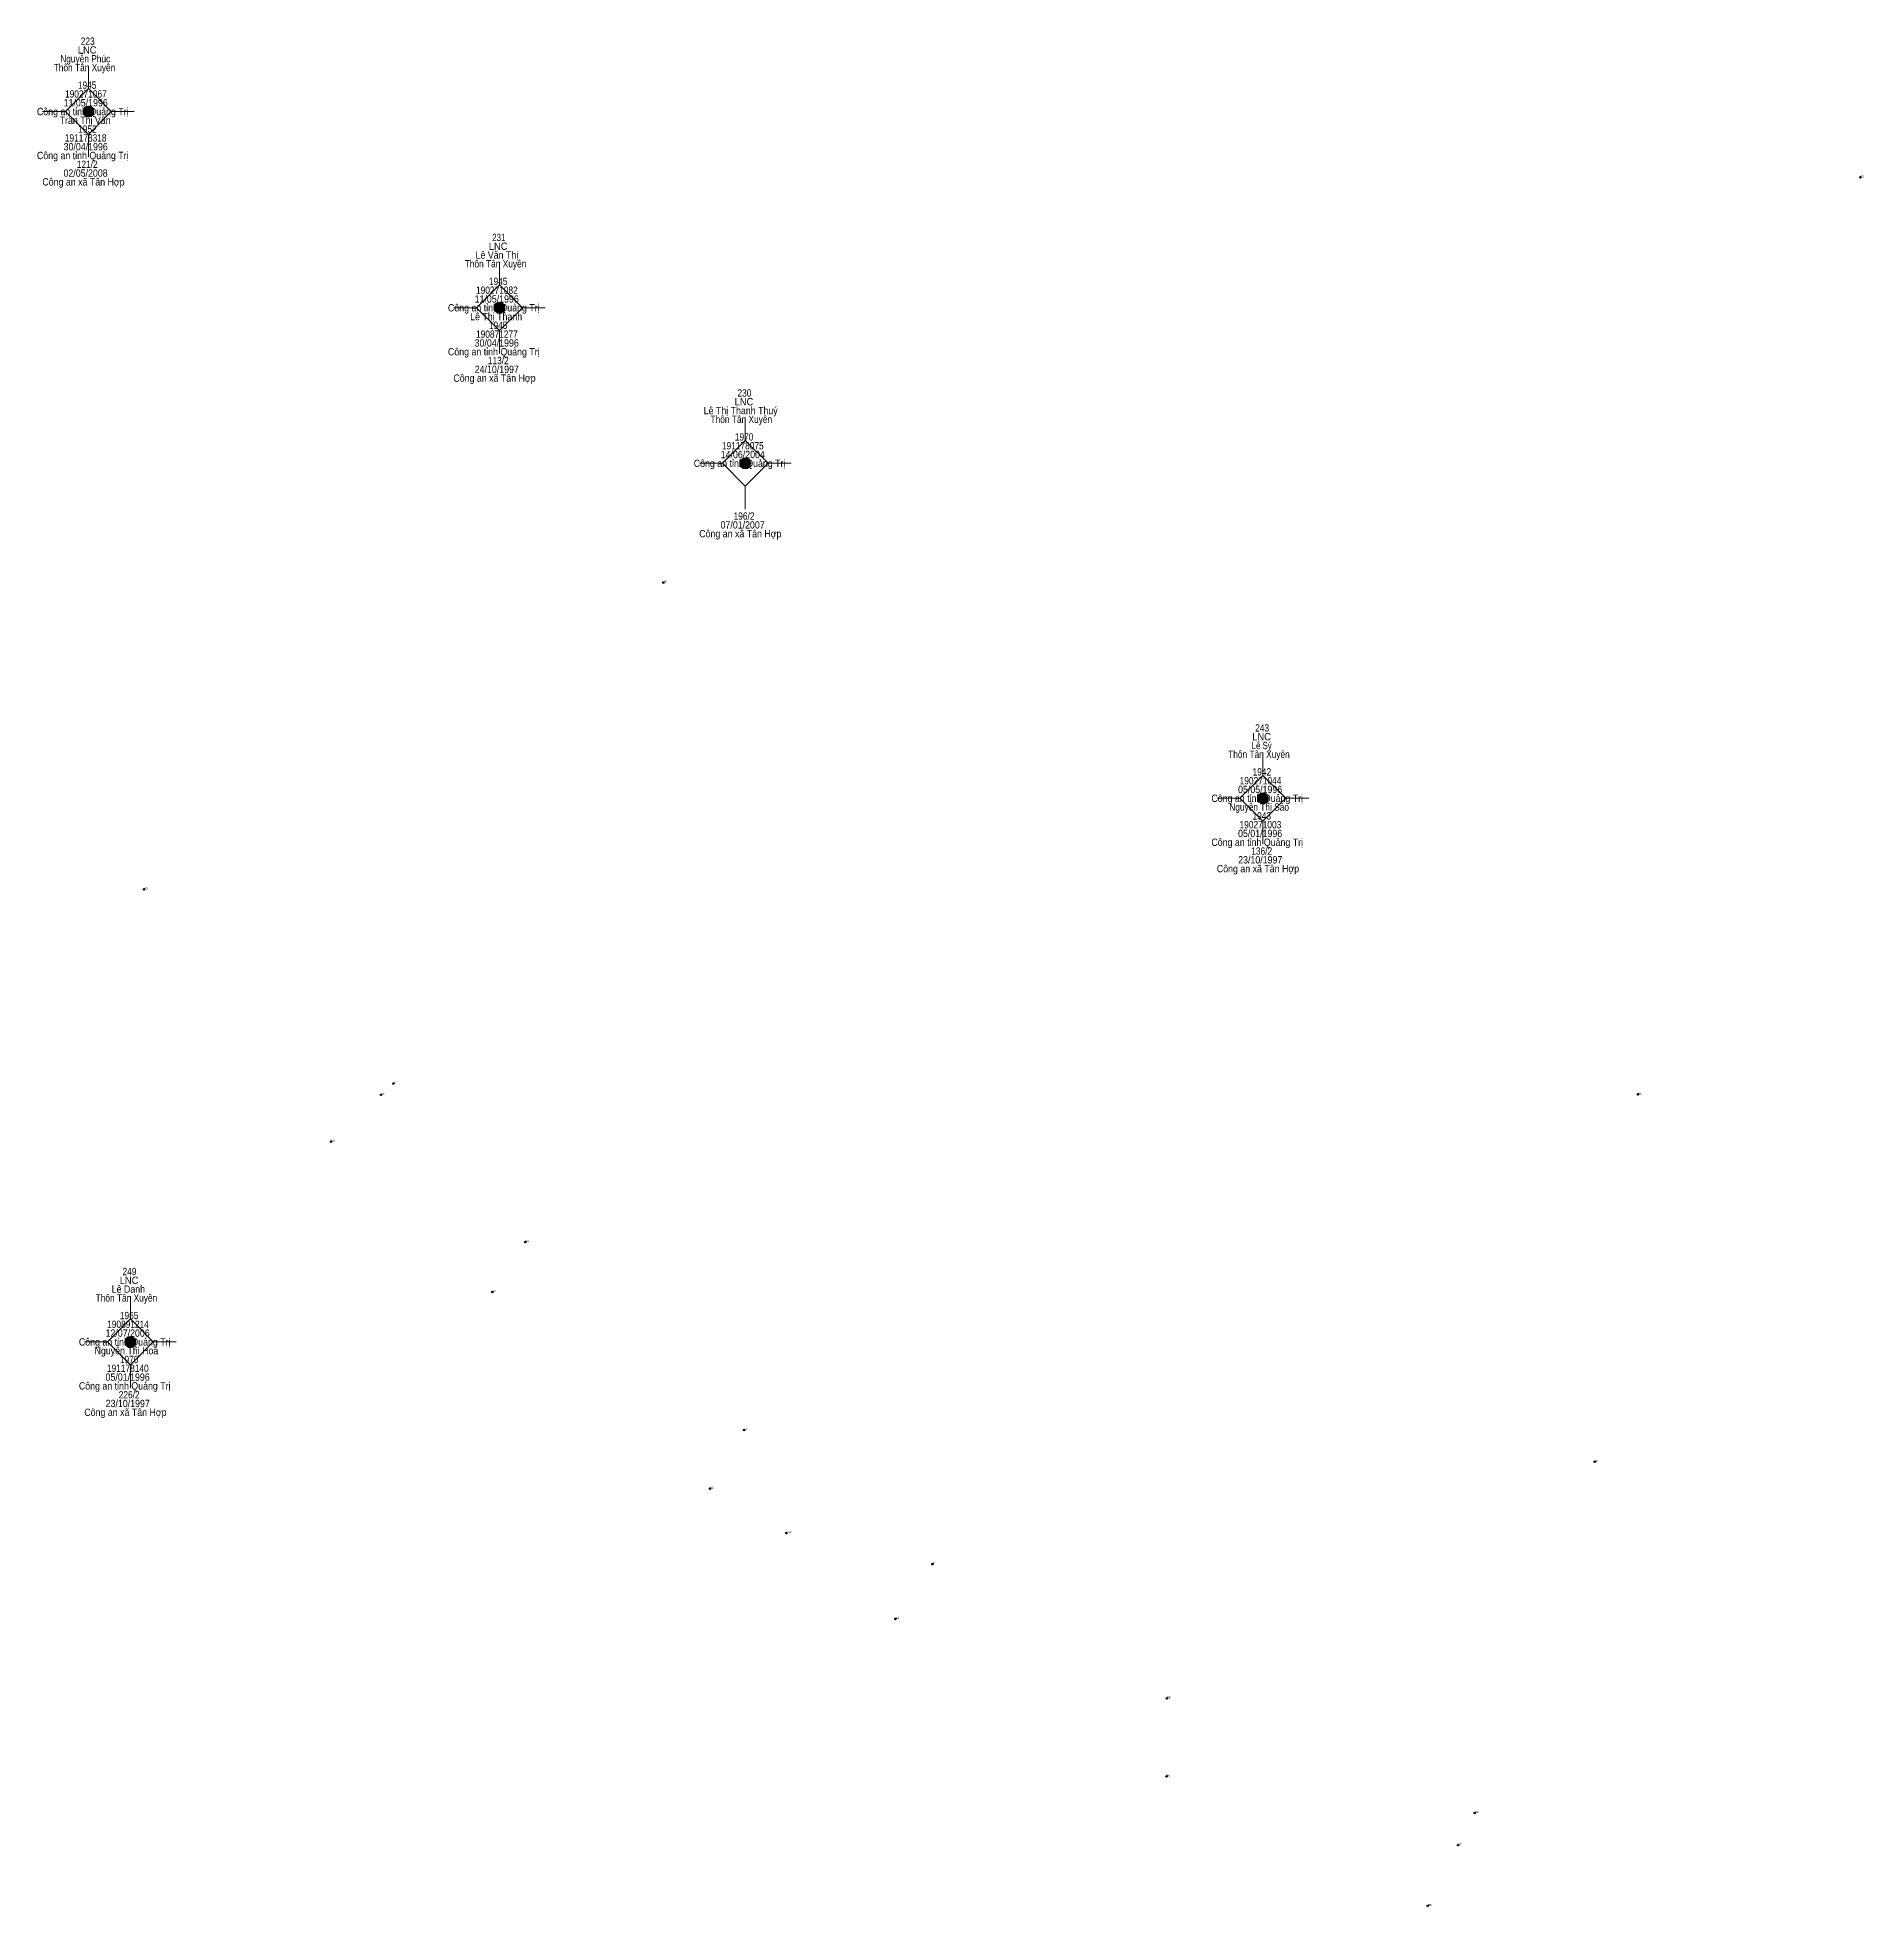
# Model space of a CAD drawing. Header units: metres. Extents: x 550999 to 552168, y 1840734 to 1841978.
# Drawn here: x 551506.1 to 551605.8, y 1841183 to 1841285 of the extents above; entities that cross this region are included whole.
import ezdxf
from ezdxf.enums import TextEntityAlignment as Align

# ---------------------------------------------------------------- set-up
doc = ezdxf.new("R2010")
doc.units = ezdxf.units.M
doc.header["$LTSCALE"] = 0.16
doc.header["$PDMODE"] = 32
doc.header["$PDSIZE"] = 0.08
doc.layers.add('11', color=7, linetype='Continuous', lineweight=13)
for name, color, linetype in [('12', 7, 'Continuous'), ('15', 7, 'Continuous'), ('7', 7, 'Continuous')]:
    doc.layers.add(name, color=color, linetype=linetype)

msp = doc.modelspace()

# ---------------------------------------------------------------- texts
at = {"layer": '12'}
for s, width, p in [('42', 1.25, (551605.67, 1841277.35)), ('45', 1.35, (551540.31, 1841255.23)), ('43', 1.35, (551511.96, 1841238.49)), ('44', 1.25, (551525.58, 1841227.89)), ('27', 1.35, (551524.9, 1841227.27)), ('41', 1.35, (551593.53, 1841227.3)), ('30', 1.35, (551522.18, 1841224.72)), ('28', 1.35, (551532.79, 1841219.24)), ('29', 1.35, (551530.98, 1841216.51)), ('31', 1.25, (551544.72, 1841208.98)), ('40', 1.35, (551591.16, 1841207.25)), ('32', 1.35, (551542.86, 1841205.78)), ('TR2', 1.1, (551547.04, 1841203.36)), ('34', 1.25, (551555.01, 1841201.66)), ('33', 1.25, (551552.99, 1841198.67)), ('35', 1.35, (551567.81, 1841194.34)), ('36', 1.35, (551567.79, 1841190.08)), ('39', 1.35, (551584.62, 1841188.08)), ('37', 1.25, (551583.71, 1841186.32)), ('38', 1.35, (551582.05, 1841183.01))]:
    msp.add_text(s, height=0.09996, dxfattribs=dict(at, width=width)).set_placement(p)
at = {"layer": '15'}
for s, width, p in [('Nguyễn Phúc', 0.85, (551508.755, 1841283.62)), ('LNC', 0.95, (551508.86, 1841284.1)), ('223', 0.85, (551508.89, 1841284.58)), ('Thôn Tân Xuyên', 0.85, (551508.715, 1841283.14)), ('190271067', 0.85, (551508.79, 1841281.7)), ('1945', 0.85, (551508.86, 1841282.18)), ('Công an tỉnh Quảng Trị', 0.9, (551508.62, 1841280.74)), ('11/05/1996', 0.9, (551508.78, 1841281.22)), ('Trần Thị Vân', 0.9, (551508.75, 1841280.26)), ('1952', 0.85, (551508.875, 1841279.78)), ('30/04/1996', 0.9, (551508.78, 1841278.82)), ('191178318', 0.85, (551508.78, 1841279.3)), ('Công an tỉnh Quảng Trị', 0.9, (551508.62, 1841278.34)), ('121/2', 0.85, (551508.865, 1841277.86)), ('Công an xã Tân Hợp', 0.9, (551508.66, 1841276.9)), ('02/05/2008', 0.9, (551508.775, 1841277.38)), ('231', 0.8, (551531.335, 1841273.87)), ('Thôn Tân Xuyên', 0.85, (551531.155, 1841272.43)), ('Lê Văn Thị', 0.9, (551531.23, 1841272.91)), ('LNC', 0.95, (551531.3, 1841273.39)), ('1945', 0.85, (551531.3, 1841271.47)), ('11/05/1996', 0.9, (551531.22, 1841270.51)), ('190271082', 0.85, (551531.23, 1841270.99)), ('Công an tỉnh Quảng Trị', 0.9, (551531.06, 1841270.03)), ('Lê Thị Thanh', 0.9, (551531.19, 1841269.55)), ('190871277', 0.85, (551531.23, 1841268.59)), ('1945', 0.85, (551531.3, 1841269.07)), ('Công an tỉnh Quảng Trị', 0.9, (551531.06, 1841267.63)), ('30/04/1996', 0.9, (551531.22, 1841268.11)), ('24/10/1997', 0.9, (551531.225, 1841266.67)), ('113/2', 0.85, (551531.305, 1841267.15)), ('Công an xã Tân Hợp', 0.9, (551531.1, 1841266.19)), ('230', 0.85, (551544.745, 1841265.38)), ('Lê Thị Thanh Thuý', 0.9, (551544.54, 1841264.42)), ('LNC', 0.95, (551544.72, 1841264.9)), ('Thôn Tân Xuyên', 0.85, (551544.575, 1841263.94)), ('191178075', 0.85, (551544.655, 1841262.5)), ('1970', 0.85, (551544.725, 1841262.98)), ('Công an tỉnh Quảng Trị', 0.9, (551544.48, 1841261.54)), ('14/06/2004', 0.9, (551544.655, 1841262.02)), ('07/01/2007', 0.9, (551544.645, 1841258.18)), ('196/2', 0.85, (551544.725, 1841258.66)), ('Công an xã Tân Hợp', 0.9, (551544.52, 1841257.7)), ('243', 0.85, (551573.01, 1841247.1)), ('Lê Sý', 0.8, (551572.985, 1841246.14)), ('LNC', 0.95, (551572.98, 1841246.62)), ('Thôn Tân Xuyên', 0.85, (551572.835, 1841245.66)), ('190271044', 0.85, (551572.92, 1841244.22)), ('1942', 0.85, (551572.995, 1841244.7)), ('Công an tỉnh Quảng Trị', 0.9, (551572.74, 1841243.26)), ('Nguyễn Thị Sáo', 0.85, (551572.845, 1841242.78)), ('05/05/1996', 0.9, (551572.9, 1841243.74)), ('190271003', 0.85, (551572.915, 1841241.82)), ('1943', 0.85, (551572.99, 1841242.3)), ('Công an tỉnh Quảng Trị', 0.9, (551572.74, 1841240.86)), ('05/01/1996', 0.9, (551572.9, 1841241.34)), ('23/10/1997', 0.9, (551572.905, 1841239.9)), ('136/2', 0.85, (551572.985, 1841240.38)), ('Công an xã Tân Hợp', 0.9, (551572.78, 1841239.42)), ('249', 0.85, (551511.17, 1841217.43)), ('Lê Danh', 0.9, (551511.11, 1841216.47)), ('LNC', 0.95, (551511.15, 1841216.95)), ('Thôn Tân Xuyên', 0.85, (551511.005, 1841215.99)), ('190891214', 0.85, (551511.09, 1841214.55)), ('1965', 0.85, (551511.15, 1841215.03)), ('Công an tỉnh Quảng Trị', 0.9, (551510.91, 1841213.59)), ('12/07/2006', 0.9, (551511.07, 1841214.07)), ('Nguyễn Thị Hoà', 0.9, (551511.005, 1841213.11)), ('1970', 0.85, (551511.155, 1841212.63)), ('Công an tỉnh Quảng Trị', 0.9, (551510.91, 1841211.19)), ('05/01/1996', 0.9, (551511.07, 1841211.67)), ('191178140', 0.85, (551511.08, 1841212.15)), ('23/10/1997', 0.9, (551511.075, 1841210.23)), ('226/2', 0.85, (551511.155, 1841210.71)), ('Công an xã Tân Hợp', 0.9, (551510.95, 1841209.75))]:
    msp.add_text(s, height=0.4, dxfattribs=dict(at, width=width)).set_placement(p, align=Align.CENTER)

# ---------------------------------------------------------------- hatches: boundary and pattern name
at = {"layer": '11'}
for points in [[(551509.2295, 1841280.94, 1), (551508.6295, 1841280.94, 1)], [(551531.6695, 1841270.23, 1), (551531.0695, 1841270.23, 1)], [(551545.0895, 1841261.74, 1), (551544.4895, 1841261.74, 1)], [(551573.3495, 1841243.46, 1), (551572.7495, 1841243.46, 1)], [(551511.5195, 1841213.79, 1), (551510.9195, 1841213.79, 1)]]:
    msp.add_hatch(color=256, dxfattribs=at).paths.add_polyline_path(points)

# ---------------------------------------------------------------- linework, layer by layer
for p, q in [((551508.93, 1841283.44), (551508.93, 1841282.19)), ((551507.68, 1841280.94), (551506.43, 1841280.94)), ((551511.43, 1841280.94), (551510.18, 1841280.94)), ((551508.93, 1841279.69), (551508.93, 1841278.44)), ((551531.37, 1841272.73), (551531.37, 1841271.48)), ((551530.12, 1841270.23), (551528.87, 1841270.23)), ((551533.87, 1841270.23), (551532.62, 1841270.23)), ((551531.37, 1841268.98), (551531.37, 1841267.73)), ((551544.79, 1841264.24), (551544.79, 1841262.99)), ((551543.54, 1841261.74), (551542.29, 1841261.74)), ((551547.29, 1841261.74), (551546.04, 1841261.74)), ((551544.79, 1841260.49), (551544.79, 1841259.24)), ((551573.05, 1841245.96), (551573.05, 1841244.71)), ((551571.8, 1841243.46), (551570.55, 1841243.46)), ((551575.55, 1841243.46), (551574.3, 1841243.46)), ((551573.05, 1841242.21), (551573.05, 1841240.96)), ((551511.22, 1841216.29), (551511.22, 1841215.04)), ((551509.97, 1841213.79), (551508.72, 1841213.79)), ((551513.72, 1841213.79), (551512.47, 1841213.79)), ((551511.22, 1841212.54), (551511.22, 1841211.29))]:
    msp.add_line(p, q, dxfattribs=at)
for points in [[(551508.93, 1841282.19), (551507.68, 1841280.94), (551508.93, 1841279.69), (551510.18, 1841280.94)], [(551531.37, 1841271.48), (551530.12, 1841270.23), (551531.37, 1841268.98), (551532.62, 1841270.23)], [(551544.79, 1841262.99), (551543.54, 1841261.74), (551544.79, 1841260.49), (551546.04, 1841261.74)], [(551573.05, 1841244.71), (551571.8, 1841243.46), (551573.05, 1841242.21), (551574.3, 1841243.46)], [(551511.22, 1841215.04), (551509.97, 1841213.79), (551511.22, 1841212.54), (551512.47, 1841213.79)]]:
    msp.add_lwpolyline(points, close=True, dxfattribs=at)
for centre in [(551508.9295, 1841280.94), (551531.3695, 1841270.23), (551544.7895, 1841261.74), (551573.0495, 1841243.46), (551511.2195, 1841213.79)]:
    msp.add_circle(centre, 0.3, dxfattribs=at)
at = {"layer": '7'}
for p in [(551605.67, 1841277.35), (551540.31, 1841255.23), (551511.96, 1841238.49), (551524.9, 1841227.27), (551525.58, 1841227.89), (551593.53, 1841227.3), (551522.18, 1841224.72), (551532.79, 1841219.24), (551530.98, 1841216.51), (551544.72, 1841208.98), (551591.16, 1841207.25), (551542.86, 1841205.78), (551547.04, 1841203.36), (551555.01, 1841201.66), (551552.99, 1841198.67), (551567.81, 1841194.34), (551567.79, 1841190.08), (551584.62, 1841188.08), (551583.71, 1841186.32), (551582.05, 1841183.01)]:
    msp.add_point(p, dxfattribs=at)

msp.set_redraw_order([(e.dxf.handle, doc.entitydb.next_handle()) for e in msp.query("TEXT MTEXT ATTDEF DIMENSION ARC_DIMENSION")])  # texts and dimensions are drawn at this point

doc.saveas('drawing.dxf')
